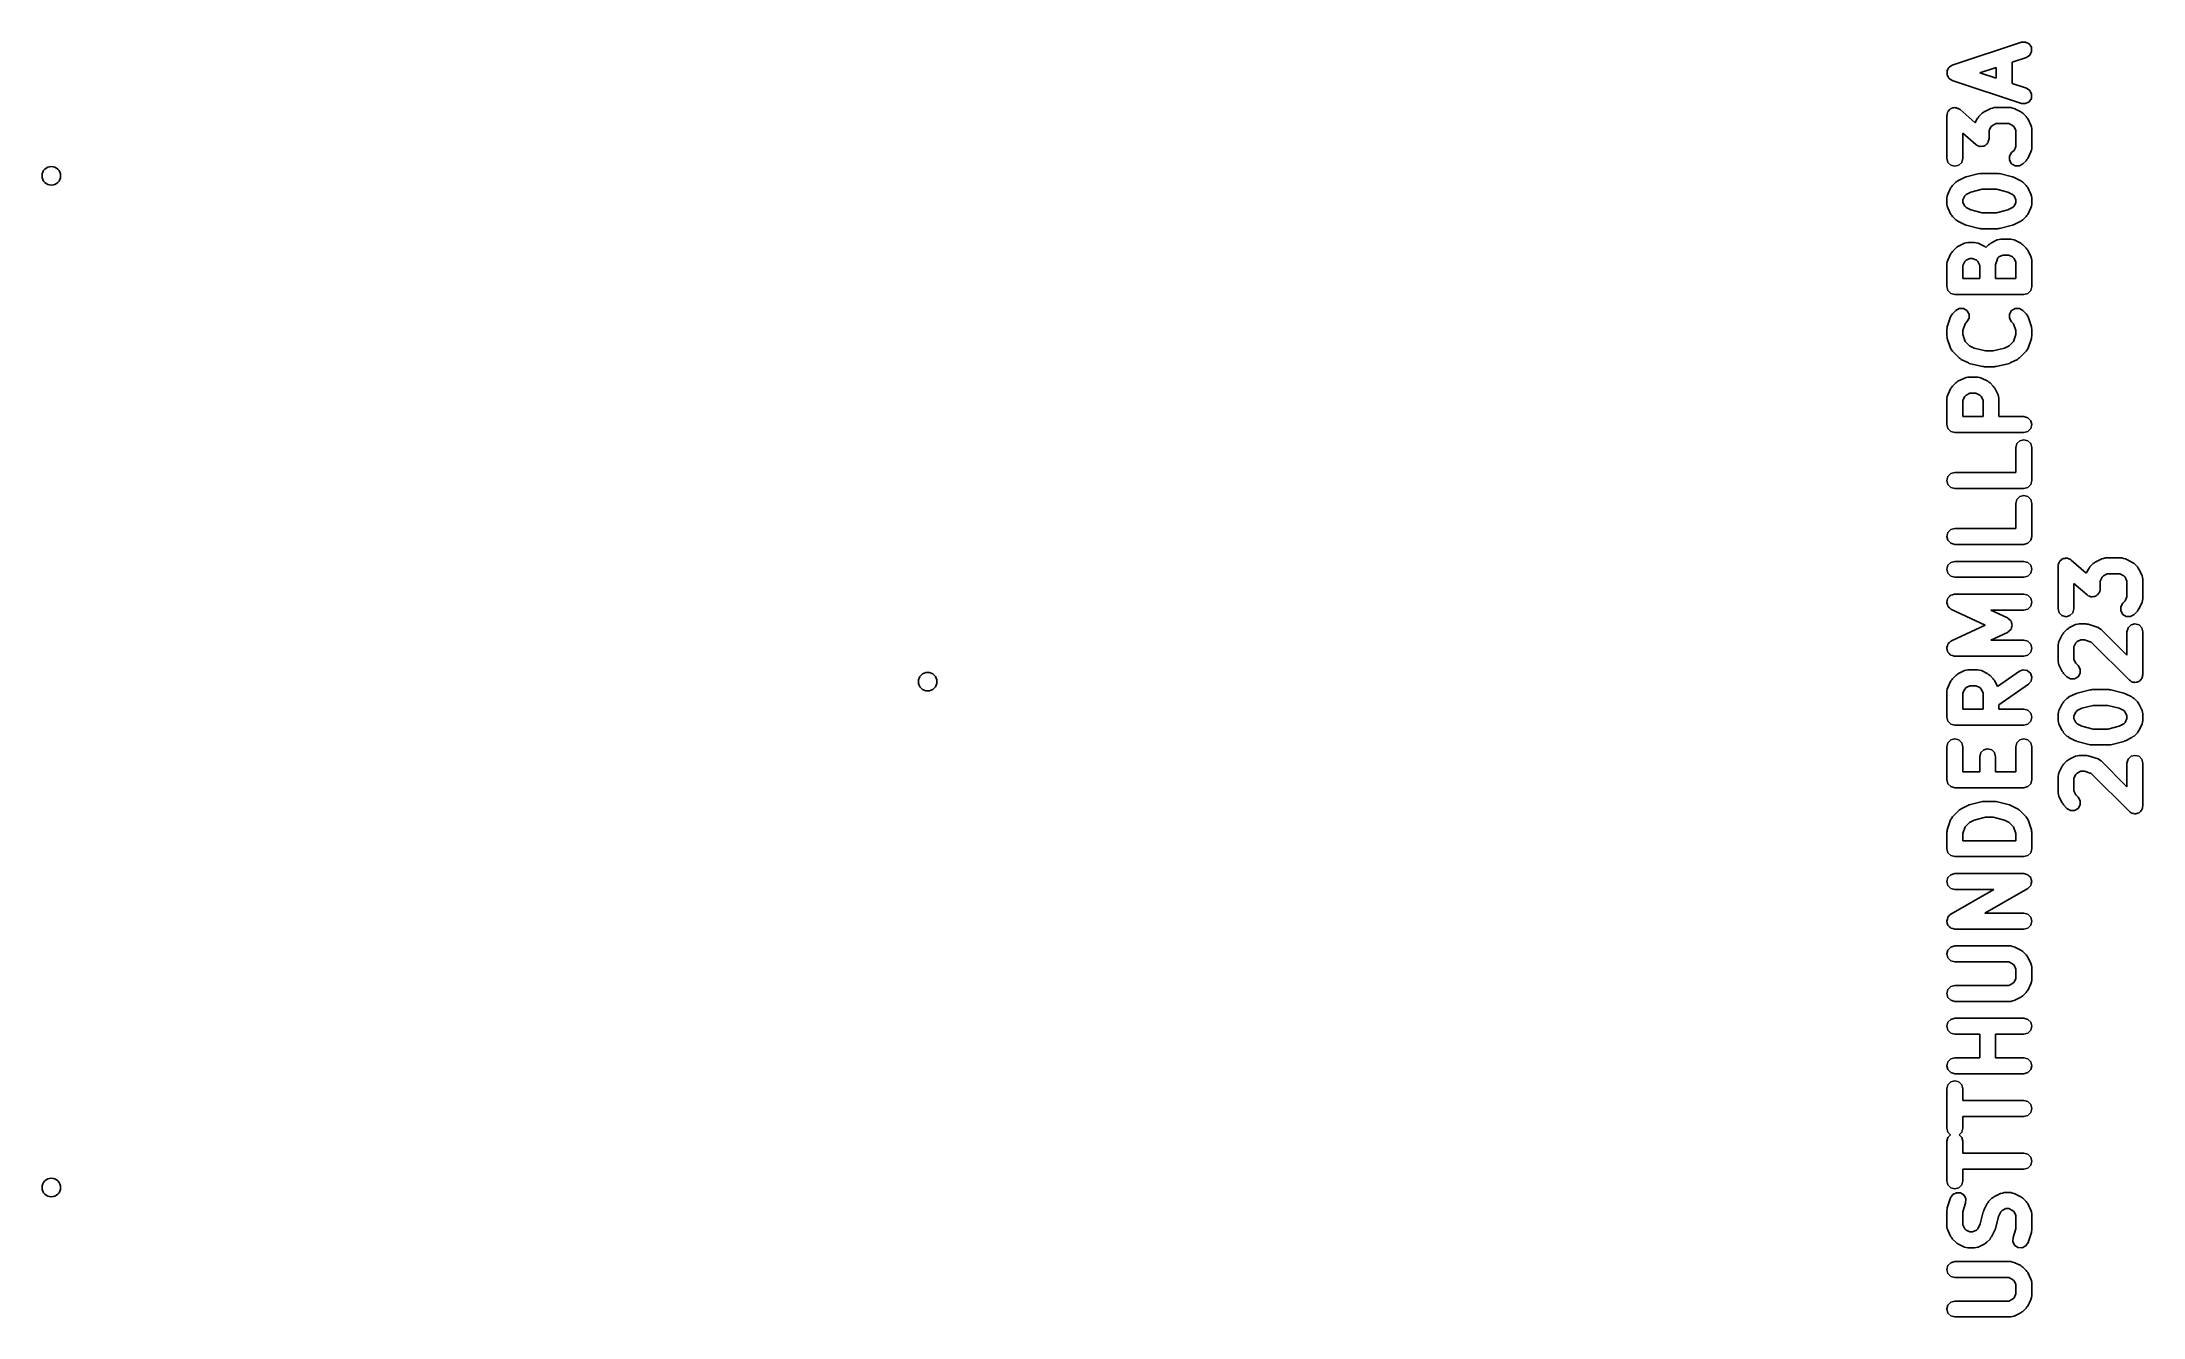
# Model space of a CAD drawing. Extents: x -0.22 to 1.33, y -0.47 to 0.47.
import ezdxf

# ---------------------------------------------------------------- set-up
doc = ezdxf.new("R2010")
doc.units = 0
doc.header["$MEASUREMENT"] = 0
doc.layers.add('BLACK', color=7, linetype='CONTINUOUS')

msp = doc.modelspace()

# ---------------------------------------------------------------- linework, layer by layer
at = {"layer": 'BLACK', "linetype": 'CONTINUOUS'}
for p, q in [((1.1926, 0.457), (1.2438, 0.474)), ((1.2438, 0.474), (1.2468, 0.4742)), ((1.2468, 0.4742), (1.2496, 0.4728)), ((1.2496, 0.4728), (1.2512, 0.4703)), ((1.2514, 0.4672), (1.2501, 0.4645)), ((1.2512, 0.4703), (1.2514, 0.4672)), ((1.1887, 0.4525), (1.1888, 0.4529)), ((1.1887, 0.4513), (1.1887, 0.4525)), ((1.1888, 0.4529), (1.1889, 0.4532)), ((1.1889, 0.4532), (1.1895, 0.4542)), ((1.1895, 0.4542), (1.19, 0.4553)), ((1.19, 0.4553), (1.1903, 0.4555)), ((1.1903, 0.4555), (1.1905, 0.4558)), ((1.1905, 0.4558), (1.1916, 0.4563)), ((1.1916, 0.4563), (1.1926, 0.457)), ((1.2251, 0.4553), (1.2131, 0.4513)), ((1.2251, 0.4474), (1.2251, 0.4553)), ((1.2475, 0.4628), (1.2369, 0.4593)), ((1.2369, 0.4593), (1.2369, 0.4434)), ((1.2501, 0.4645), (1.2475, 0.4628)), ((1.1887, 0.4502), (1.1887, 0.4513)), ((1.1888, 0.4498), (1.1887, 0.4502)), ((1.1889, 0.4495), (1.1888, 0.4498)), ((1.1895, 0.4485), (1.1889, 0.4495)), ((1.19, 0.4474), (1.1895, 0.4485)), ((1.1903, 0.4472), (1.19, 0.4474)), ((1.1905, 0.4469), (1.1903, 0.4472)), ((1.1916, 0.4464), (1.1905, 0.4469)), ((1.1926, 0.4457), (1.1916, 0.4464)), ((1.2438, 0.4287), (1.1926, 0.4457)), ((1.2131, 0.4513), (1.2251, 0.4474)), ((1.2369, 0.4434), (1.2475, 0.4399)), ((1.2475, 0.4399), (1.2501, 0.4382)), ((1.2501, 0.4382), (1.2514, 0.4355)), ((1.1887, 0.4208), (1.1891, 0.4217)), ((1.1887, 0.4202), (1.1887, 0.4208)), ((1.1891, 0.4217), (1.1893, 0.4226)), ((1.1893, 0.4226), (1.1898, 0.423)), ((1.1898, 0.423), (1.19, 0.4236)), ((1.19, 0.4236), (1.1908, 0.4241)), ((1.1908, 0.4241), (1.1915, 0.4248)), ((1.1915, 0.4248), (1.1921, 0.4249)), ((1.1921, 0.4249), (1.1926, 0.4253)), ((1.1926, 0.4253), (1.1935, 0.4253)), ((1.1935, 0.4253), (1.1945, 0.4256)), ((1.1945, 0.4256), (1.195, 0.4254)), ((1.195, 0.4254), (1.1956, 0.4255)), ((1.1956, 0.4255), (1.1965, 0.425)), ((1.1965, 0.425), (1.1974, 0.4248)), ((1.1974, 0.4248), (1.1978, 0.4244)), ((1.1978, 0.4244), (1.1984, 0.4241)), ((1.1984, 0.4241), (1.2095, 0.4143)), ((1.2122, 0.419), (1.2147, 0.4214)), ((1.2147, 0.4214), (1.2155, 0.4219)), ((1.2155, 0.4219), (1.2162, 0.4225)), ((1.2162, 0.4225), (1.2211, 0.4249)), ((1.2211, 0.4249), (1.2224, 0.4252)), ((1.2224, 0.4252), (1.2237, 0.4256)), ((1.2237, 0.4256), (1.2359, 0.4256)), ((1.2359, 0.4256), (1.2372, 0.4252)), ((1.2372, 0.4252), (1.2385, 0.4249)), ((1.2385, 0.4249), (1.2434, 0.4225)), ((1.2434, 0.4225), (1.2441, 0.4219)), ((1.2468, 0.4285), (1.2438, 0.4287)), ((1.2441, 0.4219), (1.2449, 0.4214)), ((1.2449, 0.4214), (1.2474, 0.419)), ((1.2496, 0.4299), (1.2468, 0.4285)), ((1.2512, 0.4324), (1.2496, 0.4299)), ((1.2514, 0.4355), (1.2512, 0.4324)), ((1.1886, 0.4197), (1.1887, 0.4202)), ((1.1886, 0.388), (1.1886, 0.4197)), ((1.2101, 0.3982), (1.2004, 0.4067)), ((1.2004, 0.4067), (1.2004, 0.388)), ((1.2095, 0.4143), (1.2111, 0.4174)), ((1.2111, 0.4174), (1.2117, 0.4181)), ((1.2117, 0.4181), (1.2122, 0.419)), ((1.2212, 0.4113), (1.2199, 0.4085)), ((1.2199, 0.4085), (1.2199, 0.4026)), ((1.2223, 0.4124), (1.2212, 0.4113)), ((1.2251, 0.4138), (1.2223, 0.4124)), ((1.2345, 0.4138), (1.2251, 0.4138)), ((1.2373, 0.4124), (1.2345, 0.4138)), ((1.2384, 0.4113), (1.2373, 0.4124)), ((1.2397, 0.4085), (1.2384, 0.4113)), ((1.2397, 0.3967), (1.2397, 0.4085)), ((1.2474, 0.419), (1.2479, 0.4181)), ((1.2479, 0.4181), (1.2485, 0.4174)), ((1.2485, 0.4174), (1.2509, 0.4126)), ((1.2509, 0.4126), (1.2512, 0.4112)), ((1.2512, 0.4112), (1.2515, 0.4099)), ((1.2515, 0.4099), (1.2515, 0.3953)), ((1.2106, 0.3979), (1.2101, 0.3982)), ((1.211, 0.3975), (1.2106, 0.3979)), ((1.2119, 0.3972), (1.211, 0.3975)), ((1.2128, 0.3968), (1.2119, 0.3972)), ((1.2134, 0.3969), (1.2128, 0.3968)), ((1.214, 0.3967), (1.2134, 0.3969)), ((1.2149, 0.397), (1.214, 0.3967)), ((1.2159, 0.397), (1.2149, 0.397)), ((1.2164, 0.3973), (1.2159, 0.397)), ((1.2169, 0.3975), (1.2164, 0.3973)), ((1.2176, 0.3982), (1.2169, 0.3975)), ((1.2184, 0.3987), (1.2176, 0.3982)), ((1.2187, 0.3992), (1.2184, 0.3987)), ((1.2191, 0.3997), (1.2187, 0.3992)), ((1.2193, 0.4006), (1.2191, 0.3997)), ((1.2197, 0.4015), (1.2193, 0.4006)), ((1.2199, 0.4026), (1.2197, 0.402)), ((1.2197, 0.402), (1.2197, 0.4015)), ((1.2351, 0.3895), (1.2366, 0.3922)), ((1.2351, 0.3865), (1.2351, 0.3895)), ((1.2366, 0.3922), (1.2384, 0.3939)), ((1.2384, 0.3939), (1.2397, 0.3967)), ((1.2509, 0.3927), (1.2485, 0.3878)), ((1.2512, 0.394), (1.2509, 0.3927)), ((1.2515, 0.3953), (1.2512, 0.394)), ((1.1893, 0.385), (1.1886, 0.388)), ((1.1915, 0.3829), (1.1893, 0.385)), ((1.1945, 0.3821), (1.1915, 0.3829)), ((1.1974, 0.3829), (1.1945, 0.3821)), ((1.1996, 0.385), (1.1974, 0.3829)), ((1.2004, 0.388), (1.1996, 0.385)), ((1.2016, 0.3738), (1.2022, 0.3739)), ((1.2022, 0.3739), (1.2028, 0.3742)), ((1.2028, 0.3742), (1.2125, 0.3767)), ((1.2125, 0.3767), (1.2132, 0.3766)), ((1.2132, 0.3766), (1.214, 0.3768)), ((1.214, 0.3768), (1.2261, 0.3768)), ((1.2261, 0.3768), (1.2268, 0.3766)), ((1.2268, 0.3766), (1.2276, 0.3767)), ((1.2276, 0.3767), (1.2373, 0.3742)), ((1.2366, 0.3838), (1.2351, 0.3865)), ((1.2392, 0.3823), (1.2366, 0.3838)), ((1.2373, 0.3742), (1.2379, 0.3739)), ((1.2379, 0.3739), (1.2385, 0.3738)), ((1.2423, 0.3823), (1.2392, 0.3823)), ((1.2449, 0.3838), (1.2423, 0.3823)), ((1.2474, 0.3862), (1.2449, 0.3838)), ((1.2479, 0.3871), (1.2474, 0.3862)), ((1.2485, 0.3878), (1.2479, 0.3871)), ((1.1886, 0.3587), (1.1889, 0.36)), ((1.1886, 0.3539), (1.1886, 0.3587)), ((1.1889, 0.36), (1.1892, 0.3614)), ((1.1892, 0.3614), (1.1916, 0.3663)), ((1.1916, 0.3663), (1.1923, 0.367)), ((1.1923, 0.367), (1.1927, 0.3678)), ((1.1927, 0.3678), (1.1952, 0.3702)), ((1.1952, 0.3702), (1.196, 0.3707)), ((1.196, 0.3707), (1.1967, 0.3713)), ((1.1967, 0.3713), (1.2016, 0.3738)), ((1.2018, 0.3601), (1.2004, 0.3573)), ((1.2028, 0.3612), (1.2018, 0.3601)), ((1.2063, 0.3629), (1.2028, 0.3612)), ((1.2147, 0.365), (1.2063, 0.3629)), ((1.2254, 0.365), (1.2147, 0.365)), ((1.2338, 0.3629), (1.2254, 0.365)), ((1.2373, 0.3612), (1.2338, 0.3629)), ((1.2384, 0.3601), (1.2373, 0.3612)), ((1.2397, 0.3573), (1.2384, 0.3601)), ((1.2385, 0.3738), (1.2434, 0.3713)), ((1.2434, 0.3713), (1.2441, 0.3707)), ((1.2441, 0.3707), (1.2449, 0.3702)), ((1.2449, 0.3702), (1.2474, 0.3678)), ((1.2474, 0.3678), (1.2479, 0.367)), ((1.2479, 0.367), (1.2485, 0.3663)), ((1.2485, 0.3663), (1.2509, 0.3614)), ((1.2509, 0.3614), (1.2512, 0.36)), ((1.2512, 0.36), (1.2515, 0.3587)), ((1.2515, 0.3587), (1.2515, 0.3539)), ((1.1889, 0.3526), (1.1886, 0.3539)), ((1.1892, 0.3512), (1.1889, 0.3526)), ((1.1916, 0.3463), (1.1892, 0.3512)), ((1.1923, 0.3456), (1.1916, 0.3463)), ((1.1927, 0.3448), (1.1923, 0.3456)), ((1.1952, 0.3424), (1.1927, 0.3448)), ((1.2004, 0.3573), (1.2004, 0.3553)), ((1.2004, 0.3553), (1.2018, 0.3525)), ((1.2018, 0.3525), (1.2028, 0.3514)), ((1.2028, 0.3514), (1.2063, 0.3497)), ((1.2063, 0.3497), (1.2147, 0.3476)), ((1.2147, 0.3476), (1.2254, 0.3476)), ((1.2254, 0.3476), (1.2338, 0.3497)), ((1.2338, 0.3497), (1.2373, 0.3514)), ((1.2373, 0.3514), (1.2384, 0.3525)), ((1.2384, 0.3525), (1.2397, 0.3553)), ((1.2397, 0.3553), (1.2397, 0.3573)), ((1.2474, 0.3448), (1.2449, 0.3424)), ((1.2479, 0.3456), (1.2474, 0.3448)), ((1.2485, 0.3463), (1.2479, 0.3456)), ((1.2509, 0.3512), (1.2485, 0.3463)), ((1.2512, 0.3526), (1.2509, 0.3512)), ((1.2515, 0.3539), (1.2512, 0.3526)), ((1.196, 0.3419), (1.1952, 0.3424)), ((1.1967, 0.3413), (1.196, 0.3419)), ((1.2016, 0.3388), (1.1967, 0.3413)), ((1.2022, 0.3387), (1.2016, 0.3388)), ((1.2028, 0.3384), (1.2022, 0.3387)), ((1.2125, 0.3359), (1.2028, 0.3384)), ((1.2132, 0.336), (1.2125, 0.3359)), ((1.214, 0.3358), (1.2132, 0.336)), ((1.2261, 0.3358), (1.214, 0.3358)), ((1.2211, 0.325), (1.2259, 0.3275)), ((1.2259, 0.3275), (1.2273, 0.3277)), ((1.2268, 0.336), (1.2261, 0.3358)), ((1.2276, 0.3359), (1.2268, 0.336)), ((1.2273, 0.3277), (1.2286, 0.3281)), ((1.2373, 0.3384), (1.2276, 0.3359)), ((1.2286, 0.3281), (1.2359, 0.3281)), ((1.2359, 0.3281), (1.2372, 0.3277)), ((1.2372, 0.3277), (1.2385, 0.3275)), ((1.2379, 0.3387), (1.2373, 0.3384)), ((1.2385, 0.3388), (1.2379, 0.3387)), ((1.2434, 0.3413), (1.2385, 0.3388)), ((1.2385, 0.3275), (1.2434, 0.325)), ((1.2441, 0.3419), (1.2434, 0.3413)), ((1.2449, 0.3424), (1.2441, 0.3419)), ((1.1889, 0.3113), (1.1892, 0.3126)), ((1.1892, 0.3126), (1.1916, 0.3175)), ((1.1916, 0.3175), (1.1923, 0.3182)), ((1.1923, 0.3182), (1.1927, 0.319)), ((1.1927, 0.319), (1.1952, 0.3215)), ((1.1952, 0.3215), (1.196, 0.322)), ((1.196, 0.322), (1.1967, 0.3226)), ((1.1967, 0.3226), (1.2016, 0.325)), ((1.2016, 0.325), (1.2029, 0.3253)), ((1.2028, 0.3125), (1.2018, 0.3114)), ((1.2056, 0.3138), (1.2028, 0.3125)), ((1.2029, 0.3253), (1.2042, 0.3256)), ((1.2042, 0.3256), (1.2091, 0.3256)), ((1.2077, 0.3138), (1.2056, 0.3138)), ((1.2105, 0.3125), (1.2077, 0.3138)), ((1.2091, 0.3256), (1.2104, 0.3253)), ((1.2104, 0.3253), (1.2117, 0.325)), ((1.2115, 0.3114), (1.2105, 0.3125)), ((1.2117, 0.325), (1.2166, 0.3226)), ((1.2166, 0.3226), (1.2173, 0.322)), ((1.2173, 0.322), (1.2175, 0.3219)), ((1.2175, 0.3219), (1.2195, 0.3239)), ((1.2195, 0.3239), (1.2204, 0.3244)), ((1.2204, 0.3244), (1.2211, 0.325)), ((1.2264, 0.3141), (1.2247, 0.309)), ((1.2272, 0.3149), (1.2264, 0.3141)), ((1.23, 0.3163), (1.2272, 0.3149)), ((1.2345, 0.3163), (1.23, 0.3163)), ((1.2373, 0.3149), (1.2345, 0.3163)), ((1.2384, 0.3138), (1.2373, 0.3149)), ((1.2397, 0.311), (1.2384, 0.3138)), ((1.2434, 0.325), (1.2441, 0.3244)), ((1.2441, 0.3244), (1.2449, 0.3239)), ((1.2449, 0.3239), (1.2474, 0.3215)), ((1.2474, 0.3215), (1.2479, 0.3207)), ((1.2479, 0.3207), (1.2485, 0.3199)), ((1.2485, 0.3199), (1.2509, 0.3151)), ((1.2509, 0.3151), (1.2512, 0.3137)), ((1.2512, 0.3137), (1.2515, 0.3124)), ((1.2515, 0.3124), (1.2515, 0.2929)), ((1.1886, 0.31), (1.1889, 0.3113)), ((1.1886, 0.2929), (1.1886, 0.31)), ((1.2018, 0.3114), (1.2004, 0.3086)), ((1.2004, 0.3086), (1.2004, 0.2988)), ((1.2004, 0.2988), (1.2129, 0.2988)), ((1.2129, 0.3086), (1.2115, 0.3114)), ((1.2129, 0.2988), (1.2129, 0.3086)), ((1.2247, 0.309), (1.2247, 0.2988)), ((1.2247, 0.2988), (1.2397, 0.2988)), ((1.2397, 0.2988), (1.2397, 0.311)), ((1.1893, 0.29), (1.1886, 0.2929)), ((1.1886, 0.2929), (1.1886, 0.2929)), ((1.1915, 0.2878), (1.1893, 0.29)), ((1.1945, 0.287), (1.1915, 0.2878)), ((1.2188, 0.287), (1.1945, 0.287)), ((1.2456, 0.287), (1.2188, 0.287)), ((1.2486, 0.2878), (1.2456, 0.287)), ((1.2508, 0.29), (1.2486, 0.2878)), ((1.2515, 0.2929), (1.2508, 0.29)), ((1.1889, 0.2631), (1.1913, 0.2704)), ((1.1913, 0.2704), (1.192, 0.2716)), ((1.192, 0.2716), (1.1927, 0.2727)), ((1.1927, 0.2727), (1.1952, 0.2752)), ((1.1952, 0.2752), (1.1978, 0.2767)), ((1.1978, 0.2767), (1.2009, 0.2767)), ((1.2021, 0.2654), (1.2004, 0.2603)), ((1.2009, 0.2767), (1.2035, 0.2752)), ((1.2035, 0.2668), (1.2021, 0.2654)), ((1.2035, 0.2752), (1.205, 0.2725)), ((1.205, 0.2695), (1.2035, 0.2668)), ((1.205, 0.2725), (1.205, 0.2695)), ((1.2351, 0.2725), (1.2366, 0.2752)), ((1.2351, 0.2695), (1.2351, 0.2725)), ((1.2366, 0.2668), (1.2351, 0.2695)), ((1.2366, 0.2752), (1.2392, 0.2767)), ((1.238, 0.2654), (1.2366, 0.2668)), ((1.2397, 0.2603), (1.238, 0.2654)), ((1.2392, 0.2767), (1.2423, 0.2767)), ((1.2423, 0.2767), (1.2449, 0.2752)), ((1.2449, 0.2752), (1.2474, 0.2727)), ((1.2474, 0.2727), (1.2481, 0.2716)), ((1.2481, 0.2716), (1.2488, 0.2704)), ((1.2488, 0.2704), (1.2512, 0.2631)), ((1.1886, 0.2612), (1.1888, 0.2622)), ((1.1886, 0.2564), (1.1886, 0.2612)), ((1.1888, 0.2555), (1.1886, 0.2564)), ((1.1888, 0.2622), (1.1889, 0.2631)), ((1.1889, 0.2545), (1.1888, 0.2555)), ((1.1913, 0.2472), (1.1889, 0.2545)), ((1.2004, 0.2603), (1.2004, 0.2573)), ((1.2004, 0.2573), (1.2021, 0.2523)), ((1.2021, 0.2523), (1.2053, 0.249)), ((1.2348, 0.249), (1.238, 0.2523)), ((1.238, 0.2523), (1.2397, 0.2573)), ((1.2397, 0.2573), (1.2397, 0.2603)), ((1.2512, 0.2545), (1.2488, 0.2472)), ((1.2512, 0.2631), (1.2513, 0.2622)), ((1.2513, 0.2555), (1.2512, 0.2545)), ((1.2513, 0.2622), (1.2515, 0.2612)), ((1.2515, 0.2564), (1.2513, 0.2555)), ((1.2515, 0.2612), (1.2515, 0.2564)), ((1.192, 0.2461), (1.1913, 0.2472)), ((1.1927, 0.2449), (1.192, 0.2461)), ((1.1976, 0.24), (1.1927, 0.2449)), ((1.1984, 0.2395), (1.1976, 0.24)), ((1.1991, 0.2389), (1.1984, 0.2395)), ((1.204, 0.2365), (1.1991, 0.2389)), ((1.2046, 0.2363), (1.204, 0.2365)), ((1.2052, 0.236), (1.2046, 0.2363)), ((1.215, 0.2336), (1.2052, 0.236)), ((1.2053, 0.249), (1.2087, 0.2473)), ((1.2087, 0.2473), (1.2171, 0.2452)), ((1.2171, 0.2452), (1.223, 0.2452)), ((1.223, 0.2452), (1.2314, 0.2473)), ((1.2349, 0.236), (1.2251, 0.2336)), ((1.2314, 0.2473), (1.2348, 0.249)), ((1.2355, 0.2363), (1.2349, 0.236)), ((1.2361, 0.2365), (1.2355, 0.2363)), ((1.241, 0.2389), (1.2361, 0.2365)), ((1.2417, 0.2395), (1.241, 0.2389)), ((1.2425, 0.24), (1.2417, 0.2395)), ((1.2474, 0.2449), (1.2425, 0.24)), ((1.2481, 0.2461), (1.2474, 0.2449)), ((1.2488, 0.2472), (1.2481, 0.2461)), ((1.1916, 0.2176), (1.1923, 0.2183)), ((1.1923, 0.2183), (1.1927, 0.2191)), ((1.1927, 0.2191), (1.1952, 0.2216)), ((1.1952, 0.2216), (1.196, 0.222)), ((1.196, 0.222), (1.1967, 0.2227)), ((1.1967, 0.2227), (1.2016, 0.2251)), ((1.2016, 0.2251), (1.2029, 0.2254)), ((1.2029, 0.2254), (1.2042, 0.2257)), ((1.2042, 0.2257), (1.2115, 0.2257)), ((1.2115, 0.2257), (1.2128, 0.2254)), ((1.2128, 0.2254), (1.2142, 0.2251)), ((1.2142, 0.2251), (1.219, 0.2227)), ((1.2157, 0.2336), (1.215, 0.2336)), ((1.2164, 0.2334), (1.2157, 0.2336)), ((1.2237, 0.2334), (1.2164, 0.2334)), ((1.219, 0.2227), (1.2197, 0.222)), ((1.2197, 0.222), (1.2206, 0.2216)), ((1.2206, 0.2216), (1.223, 0.2191)), ((1.223, 0.2191), (1.2235, 0.2183)), ((1.2235, 0.2183), (1.2241, 0.2176)), ((1.2244, 0.2336), (1.2237, 0.2334)), ((1.2251, 0.2336), (1.2244, 0.2336)), ((1.1886, 0.2101), (1.1889, 0.2114)), ((1.1886, 0.1906), (1.1886, 0.2101)), ((1.1889, 0.2114), (1.1892, 0.2127)), ((1.1892, 0.2127), (1.1916, 0.2176)), ((1.2018, 0.2114), (1.2004, 0.2087)), ((1.2004, 0.2087), (1.2004, 0.1965)), ((1.2028, 0.2125), (1.2018, 0.2114)), ((1.2056, 0.2139), (1.2028, 0.2125)), ((1.2101, 0.2139), (1.2056, 0.2139)), ((1.2129, 0.2125), (1.2101, 0.2139)), ((1.214, 0.2114), (1.2129, 0.2125)), ((1.2154, 0.2087), (1.214, 0.2114)), ((1.2154, 0.1965), (1.2154, 0.2087)), ((1.2241, 0.2176), (1.2266, 0.2127)), ((1.2266, 0.2127), (1.2268, 0.2114)), ((1.2268, 0.2114), (1.2272, 0.2101)), ((1.2272, 0.2101), (1.2272, 0.1965)), ((1.1893, 0.1876), (1.1886, 0.1906)), ((1.1886, 0.1906), (1.1886, 0.1906)), ((1.1915, 0.1855), (1.1893, 0.1876)), ((1.2004, 0.1965), (1.2154, 0.1965)), ((1.2272, 0.1965), (1.2456, 0.1965)), ((1.2456, 0.1965), (1.2486, 0.1957)), ((1.2486, 0.1957), (1.2508, 0.1935)), ((1.2508, 0.1876), (1.2486, 0.1855)), ((1.2508, 0.1935), (1.2515, 0.1906)), ((1.2515, 0.1906), (1.2508, 0.1876)), ((1.1945, 0.1847), (1.1915, 0.1855)), ((1.2213, 0.1847), (1.1945, 0.1847)), ((1.2456, 0.1847), (1.2213, 0.1847)), ((1.2397, 0.1735), (1.2405, 0.1765)), ((1.2397, 0.155), (1.2397, 0.1735)), ((1.2405, 0.1765), (1.2427, 0.1786)), ((1.2427, 0.1786), (1.2456, 0.1794)), ((1.2486, 0.1855), (1.2456, 0.1847)), ((1.2456, 0.1794), (1.2486, 0.1786)), ((1.2486, 0.1786), (1.2508, 0.1765)), ((1.2508, 0.1765), (1.2515, 0.1735)), ((1.2515, 0.1735), (1.2515, 0.1491)), ((1.1886, 0.1491), (1.1893, 0.1521)), ((1.1893, 0.1462), (1.1886, 0.1491)), ((1.1893, 0.1521), (1.1915, 0.1543)), ((1.1915, 0.144), (1.1893, 0.1462)), ((1.1915, 0.1543), (1.1945, 0.155)), ((1.1945, 0.1432), (1.1915, 0.144)), ((1.1945, 0.155), (1.2397, 0.155)), ((1.2456, 0.1432), (1.1945, 0.1432)), ((1.2486, 0.144), (1.2456, 0.1432)), ((1.2508, 0.1462), (1.2486, 0.144)), ((1.2515, 0.1491), (1.2508, 0.1462)), ((1.2397, 0.1321), (1.2405, 0.135)), ((1.2397, 0.1136), (1.2397, 0.1321)), ((1.2405, 0.135), (1.2427, 0.1372)), ((1.2427, 0.1372), (1.2456, 0.138)), ((1.2456, 0.138), (1.2486, 0.1372)), ((1.2486, 0.1372), (1.2508, 0.135)), ((1.2508, 0.135), (1.2515, 0.1321)), ((1.2515, 0.1321), (1.2515, 0.1077)), ((1.1886, 0.1077), (1.1893, 0.1107)), ((1.1893, 0.1107), (1.1915, 0.1128)), ((1.1915, 0.1128), (1.1945, 0.1136)), ((1.1945, 0.1136), (1.2397, 0.1136)), ((1.1893, 0.1048), (1.1886, 0.1077)), ((1.1915, 0.1026), (1.1893, 0.1048)), ((1.1945, 0.1018), (1.1915, 0.1026)), ((1.2456, 0.1018), (1.1945, 0.1018)), ((1.2486, 0.1026), (1.2456, 0.1018)), ((1.2508, 0.1048), (1.2486, 0.1026)), ((1.2515, 0.1077), (1.2508, 0.1048)), ((1.1886, 0.0833), (1.1893, 0.0863)), ((1.1893, 0.0804), (1.1886, 0.0833)), ((1.1893, 0.0863), (1.1915, 0.0884)), ((1.1915, 0.0782), (1.1893, 0.0804)), ((1.1915, 0.0884), (1.1945, 0.0892)), ((1.1945, 0.0774), (1.1915, 0.0782)), ((1.1945, 0.0892), (1.2456, 0.0892)), ((1.2456, 0.0892), (1.2486, 0.0884)), ((1.2486, 0.0782), (1.2456, 0.0774)), ((1.2486, 0.0884), (1.2508, 0.0863)), ((1.2508, 0.0804), (1.2486, 0.0782)), ((1.2508, 0.0863), (1.2515, 0.0833)), ((1.2515, 0.0833), (1.2508, 0.0804)), ((1.271, 0.0858), (1.2711, 0.0863)), ((1.271, 0.0541), (1.271, 0.0858)), ((1.2711, 0.0869), (1.2715, 0.0878)), ((1.2711, 0.0863), (1.2711, 0.0869)), ((1.2715, 0.0878), (1.2717, 0.0887)), ((1.2717, 0.0887), (1.2722, 0.0891)), ((1.2722, 0.0891), (1.2724, 0.0897)), ((1.2724, 0.0897), (1.2732, 0.0902)), ((1.2732, 0.0902), (1.2739, 0.0909)), ((1.2739, 0.0909), (1.2745, 0.091)), ((1.2745, 0.091), (1.275, 0.0914)), ((1.275, 0.0914), (1.2759, 0.0914)), ((1.2759, 0.0914), (1.2769, 0.0917)), ((1.2769, 0.0917), (1.2774, 0.0915)), ((1.2774, 0.0915), (1.278, 0.0916)), ((1.278, 0.0916), (1.2789, 0.0911)), ((1.2789, 0.0911), (1.2798, 0.0909)), ((1.2798, 0.0909), (1.2802, 0.0905)), ((1.2802, 0.0905), (1.2808, 0.0902)), ((1.2808, 0.0902), (1.2919, 0.0804)), ((1.2919, 0.0804), (1.2935, 0.0835)), ((1.2935, 0.0835), (1.2941, 0.0842)), ((1.2941, 0.0842), (1.2946, 0.0851)), ((1.2946, 0.0851), (1.2971, 0.0875)), ((1.2971, 0.0875), (1.2979, 0.088)), ((1.2979, 0.088), (1.2986, 0.0886)), ((1.2986, 0.0886), (1.3035, 0.0911)), ((1.3035, 0.0911), (1.3048, 0.0913)), ((1.3047, 0.0785), (1.3036, 0.0774)), ((1.3075, 0.0799), (1.3047, 0.0785)), ((1.3048, 0.0913), (1.3061, 0.0917)), ((1.3061, 0.0917), (1.3183, 0.0917)), ((1.3169, 0.0799), (1.3075, 0.0799)), ((1.3197, 0.0785), (1.3169, 0.0799)), ((1.3183, 0.0917), (1.3196, 0.0913)), ((1.3196, 0.0913), (1.3209, 0.0911)), ((1.3208, 0.0774), (1.3197, 0.0785)), ((1.3209, 0.0911), (1.3258, 0.0886)), ((1.3258, 0.0886), (1.3265, 0.088)), ((1.3265, 0.088), (1.3273, 0.0875)), ((1.3273, 0.0875), (1.3298, 0.0851)), ((1.3298, 0.0851), (1.3303, 0.0842)), ((1.3303, 0.0842), (1.3309, 0.0835)), ((1.3309, 0.0835), (1.3333, 0.0787)), ((1.3333, 0.0787), (1.3336, 0.0773)), ((1.1893, 0.0619), (1.1903, 0.0628)), ((1.1903, 0.0628), (1.1911, 0.0638)), ((1.1911, 0.0638), (1.1913, 0.0639)), ((1.1913, 0.0639), (1.1915, 0.0641)), ((1.1915, 0.0641), (1.1927, 0.0644)), ((1.1927, 0.0644), (1.194, 0.0648)), ((1.194, 0.0648), (1.1942, 0.0648)), ((1.1942, 0.0648), (1.1945, 0.0649)), ((1.2456, 0.0774), (1.1945, 0.0774)), ((1.1945, 0.0649), (1.2456, 0.0649)), ((1.2456, 0.0649), (1.2486, 0.0641)), ((1.2486, 0.0641), (1.2508, 0.0619)), ((1.2925, 0.0643), (1.2828, 0.0728)), ((1.2828, 0.0728), (1.2828, 0.0541)), ((1.293, 0.064), (1.2925, 0.0643)), ((1.2934, 0.0636), (1.293, 0.064)), ((1.2943, 0.0633), (1.2934, 0.0636)), ((1.2952, 0.0629), (1.2943, 0.0633)), ((1.2958, 0.063), (1.2952, 0.0629)), ((1.2964, 0.0628), (1.2958, 0.063)), ((1.2973, 0.0631), (1.2964, 0.0628)), ((1.2983, 0.0631), (1.2973, 0.0631)), ((1.2988, 0.0634), (1.2983, 0.0631)), ((1.2993, 0.0636), (1.2988, 0.0634)), ((1.3, 0.0643), (1.2993, 0.0636)), ((1.3008, 0.0648), (1.3, 0.0643)), ((1.3011, 0.0653), (1.3008, 0.0648)), ((1.3015, 0.0658), (1.3011, 0.0653)), ((1.3017, 0.0667), (1.3015, 0.0658)), ((1.3021, 0.0676), (1.3017, 0.0667)), ((1.3023, 0.0687), (1.3021, 0.0681)), ((1.3021, 0.0681), (1.3021, 0.0676)), ((1.3036, 0.0774), (1.3023, 0.0746)), ((1.3023, 0.0746), (1.3023, 0.0687)), ((1.3221, 0.0746), (1.3208, 0.0774)), ((1.3208, 0.06), (1.3221, 0.0628)), ((1.3221, 0.0628), (1.3221, 0.0746)), ((1.3336, 0.0773), (1.3339, 0.076)), ((1.3339, 0.076), (1.3339, 0.0614)), ((1.1886, 0.059), (1.1889, 0.0602)), ((1.1886, 0.0587), (1.1886, 0.059)), ((1.1886, 0.0584), (1.1886, 0.0587)), ((1.189, 0.0572), (1.1886, 0.0584)), ((1.1889, 0.0602), (1.1891, 0.0615)), ((1.1893, 0.056), (1.189, 0.0572)), ((1.1891, 0.0615), (1.1893, 0.0617)), ((1.1893, 0.0617), (1.1893, 0.0619)), ((1.1895, 0.0558), (1.1893, 0.056)), ((1.1896, 0.0556), (1.1895, 0.0558)), ((1.1906, 0.0548), (1.1896, 0.0556)), ((1.1915, 0.0538), (1.1906, 0.0548)), ((1.1918, 0.0538), (1.1915, 0.0538)), ((1.192, 0.0536), (1.1918, 0.0538)), ((1.217, 0.0419), (1.192, 0.0536)), ((1.2456, 0.0531), (1.2211, 0.0531)), ((1.2211, 0.0531), (1.2335, 0.0473)), ((1.2335, 0.0473), (1.2339, 0.0469)), ((1.2339, 0.0469), (1.2344, 0.0467)), ((1.2344, 0.0467), (1.2351, 0.0459)), ((1.2486, 0.0538), (1.2456, 0.0531)), ((1.2508, 0.056), (1.2486, 0.0538)), ((1.2508, 0.0619), (1.2515, 0.059)), ((1.2515, 0.059), (1.2508, 0.056)), ((1.2717, 0.0511), (1.271, 0.0541)), ((1.2739, 0.049), (1.2717, 0.0511)), ((1.2769, 0.0482), (1.2739, 0.049)), ((1.2798, 0.049), (1.2769, 0.0482)), ((1.282, 0.0511), (1.2798, 0.049)), ((1.2828, 0.0541), (1.282, 0.0511)), ((1.3175, 0.0556), (1.319, 0.0583)), ((1.3175, 0.0526), (1.3175, 0.0556)), ((1.319, 0.0499), (1.3175, 0.0526)), ((1.319, 0.0583), (1.3208, 0.06)), ((1.3216, 0.0484), (1.319, 0.0499)), ((1.3247, 0.0484), (1.3216, 0.0484)), ((1.3273, 0.0499), (1.3247, 0.0484)), ((1.3298, 0.0523), (1.3273, 0.0499)), ((1.3303, 0.0532), (1.3298, 0.0523)), ((1.3309, 0.0539), (1.3303, 0.0532)), ((1.3333, 0.0588), (1.3309, 0.0539)), ((1.3336, 0.0601), (1.3333, 0.0588)), ((1.3339, 0.0614), (1.3336, 0.0601)), ((1.192, 0.0302), (1.217, 0.0419)), ((1.2335, 0.0365), (1.2211, 0.0307)), ((1.2339, 0.0369), (1.2335, 0.0365)), ((1.2344, 0.0371), (1.2339, 0.0369)), ((1.2351, 0.0379), (1.2344, 0.0371)), ((1.2351, 0.0459), (1.2359, 0.0453)), ((1.2359, 0.0385), (1.2351, 0.0379)), ((1.2359, 0.0453), (1.236, 0.0448)), ((1.236, 0.039), (1.2359, 0.0385)), ((1.236, 0.0448), (1.2364, 0.0444)), ((1.2364, 0.0394), (1.236, 0.039)), ((1.2364, 0.0444), (1.2366, 0.0434)), ((1.2366, 0.0404), (1.2364, 0.0394)), ((1.2366, 0.0434), (1.2369, 0.0424)), ((1.2369, 0.0414), (1.2366, 0.0404)), ((1.2369, 0.0424), (1.2368, 0.0419)), ((1.2368, 0.0419), (1.2369, 0.0414)), ((1.2716, 0.0299), (1.274, 0.0348)), ((1.274, 0.0348), (1.2747, 0.0355)), ((1.2747, 0.0355), (1.2751, 0.0363)), ((1.2751, 0.0363), (1.2776, 0.0388)), ((1.2776, 0.0388), (1.2784, 0.0392)), ((1.2784, 0.0392), (1.2791, 0.0399)), ((1.2791, 0.0399), (1.284, 0.0423)), ((1.284, 0.0423), (1.2853, 0.0426)), ((1.2853, 0.0426), (1.2866, 0.0429)), ((1.2866, 0.0429), (1.2915, 0.0429)), ((1.2915, 0.0429), (1.2924, 0.0427)), ((1.2924, 0.0427), (1.2933, 0.0426)), ((1.2933, 0.0426), (1.3007, 0.0402)), ((1.3007, 0.0402), (1.3018, 0.0394)), ((1.3018, 0.0394), (1.303, 0.0388)), ((1.303, 0.0388), (1.3221, 0.0196)), ((1.3221, 0.037), (1.3229, 0.04)), ((1.3221, 0.0196), (1.3221, 0.037)), ((1.3229, 0.04), (1.3251, 0.0421)), ((1.3251, 0.0421), (1.328, 0.0429)), ((1.328, 0.0429), (1.331, 0.0421)), ((1.331, 0.0421), (1.3332, 0.04)), ((1.3332, 0.04), (1.3339, 0.037)), ((1.3339, 0.037), (1.3339, 0.0053)), ((1.1886, 0.0254), (1.189, 0.0266)), ((1.1886, 0.0251), (1.1886, 0.0254)), ((1.1886, 0.0248), (1.1886, 0.0251)), ((1.1889, 0.0236), (1.1886, 0.0248)), ((1.1891, 0.0223), (1.1889, 0.0236)), ((1.189, 0.0266), (1.1893, 0.0278)), ((1.1893, 0.0221), (1.1891, 0.0223)), ((1.1893, 0.0278), (1.1895, 0.028)), ((1.1893, 0.0219), (1.1893, 0.0221)), ((1.1903, 0.021), (1.1893, 0.0219)), ((1.1895, 0.028), (1.1896, 0.0282)), ((1.1896, 0.0282), (1.1906, 0.029)), ((1.1911, 0.02), (1.1903, 0.021)), ((1.1906, 0.029), (1.1915, 0.03)), ((1.1913, 0.0199), (1.1911, 0.02)), ((1.1915, 0.0197), (1.1913, 0.0199)), ((1.1915, 0.03), (1.1918, 0.03)), ((1.1927, 0.0194), (1.1915, 0.0197)), ((1.1918, 0.03), (1.192, 0.0302)), ((1.194, 0.019), (1.1927, 0.0194)), ((1.1942, 0.019), (1.194, 0.019)), ((1.1945, 0.0189), (1.1942, 0.019)), ((1.2456, 0.0189), (1.1945, 0.0189)), ((1.2211, 0.0307), (1.2456, 0.0307)), ((1.2456, 0.0307), (1.2486, 0.03)), ((1.2486, 0.0197), (1.2456, 0.0189)), ((1.2486, 0.03), (1.2508, 0.0278)), ((1.2508, 0.0219), (1.2486, 0.0197)), ((1.2508, 0.0278), (1.2515, 0.0248)), ((1.2515, 0.0248), (1.2508, 0.0219)), ((1.271, 0.0273), (1.2713, 0.0286)), ((1.271, 0.0151), (1.271, 0.0273)), ((1.2713, 0.0286), (1.2716, 0.0299)), ((1.2841, 0.0287), (1.2828, 0.0259)), ((1.2828, 0.0259), (1.2828, 0.0165)), ((1.2828, 0.0165), (1.2841, 0.0137)), ((1.2852, 0.0297), (1.2841, 0.0287)), ((1.288, 0.0311), (1.2852, 0.0297)), ((1.2905, 0.0311), (1.288, 0.0311)), ((1.2956, 0.0294), (1.2905, 0.0311)), ((1.3239, 0.0012), (1.2956, 0.0294)), ((1.1892, -0.0042), (1.1916, 0.0007)), ((1.1916, 0.0007), (1.1923, 0.0014)), ((1.1923, 0.0014), (1.1927, 0.0022)), ((1.1927, 0.0022), (1.1952, 0.0046)), ((1.1952, 0.0046), (1.196, 0.0051)), ((1.196, 0.0051), (1.1967, 0.0058)), ((1.1967, 0.0058), (1.2016, 0.0082)), ((1.2016, 0.0082), (1.2029, 0.0085)), ((1.2029, 0.0085), (1.2042, 0.0088)), ((1.2042, 0.0088), (1.2115, 0.0088)), ((1.2115, 0.0088), (1.2128, 0.0085)), ((1.2128, 0.0085), (1.2142, 0.0082)), ((1.2142, 0.0082), (1.219, 0.0058)), ((1.219, 0.0058), (1.2197, 0.0051)), ((1.2197, 0.0051), (1.2206, 0.0046)), ((1.2206, 0.0046), (1.223, 0.0022)), ((1.223, 0.0022), (1.2235, 0.0014)), ((1.2235, 0.0014), (1.2241, 0.0007)), ((1.2241, 0.0007), (1.2262, -0.0035)), ((1.2262, -0.0035), (1.2423, 0.0077)), ((1.2423, 0.0077), (1.2451, 0.0088)), ((1.2451, 0.0088), (1.2481, 0.0083)), ((1.2481, 0.0083), (1.2505, 0.0063)), ((1.251, 0.0004), (1.249, -0.0019)), ((1.2505, 0.0063), (1.2515, 0.0034)), ((1.2515, 0.0034), (1.251, 0.0004)), ((1.2713, 0.0138), (1.271, 0.0151)), ((1.2716, 0.0125), (1.2713, 0.0138)), ((1.274, 0.0076), (1.2716, 0.0125)), ((1.2747, 0.0069), (1.274, 0.0076)), ((1.2751, 0.006), (1.2747, 0.0069)), ((1.2776, 0.0036), (1.2751, 0.006)), ((1.2802, 0.0021), (1.2776, 0.0036)), ((1.2833, 0.0021), (1.2802, 0.0021)), ((1.2859, 0.0036), (1.2833, 0.0021)), ((1.2841, 0.0137), (1.2859, 0.012)), ((1.2859, 0.012), (1.2874, 0.0093)), ((1.2874, 0.0063), (1.2859, 0.0036)), ((1.2874, 0.0093), (1.2874, 0.0063)), ((1.3245, 0.0008), (1.3239, 0.0012)), ((1.3251, 0.0002), (1.3245, 0.0008)), ((1.3258, 0), (1.3251, 0.0002)), ((1.3265, -0.0004), (1.3258, 0)), ((1.3302, 0), (1.3296, -0.0004)), ((1.331, 0.0002), (1.3302, 0)), ((1.3316, 0.0008), (1.331, 0.0002)), ((1.3322, 0.0012), (1.3316, 0.0008)), ((1.3326, 0.0018), (1.3322, 0.0012)), ((1.3332, 0.0024), (1.3326, 0.0018)), ((1.3334, 0.0031), (1.3332, 0.0024)), ((1.3337, 0.0038), (1.3334, 0.0031)), ((1.3339, 0.0053), (1.3337, 0.0046)), ((1.3337, 0.0046), (1.3337, 0.0038)), ((1.1886, -0.0068), (1.1889, -0.0055)), ((1.1886, -0.0263), (1.1886, -0.0068)), ((1.1889, -0.0055), (1.1892, -0.0042)), ((1.2018, -0.0055), (1.2004, -0.0082)), ((1.2004, -0.0082), (1.2004, -0.0204)), ((1.2028, -0.0044), (1.2018, -0.0055)), ((1.2056, -0.003), (1.2028, -0.0044)), ((1.2101, -0.003), (1.2056, -0.003)), ((1.2129, -0.0044), (1.2101, -0.003)), ((1.214, -0.0055), (1.2129, -0.0044)), ((1.2154, -0.0082), (1.214, -0.0055)), ((1.2154, -0.0204), (1.2154, -0.0082)), ((1.249, -0.0019), (1.2272, -0.0172)), ((1.2747, -0.0157), (1.2751, -0.0149)), ((1.2751, -0.0149), (1.2776, -0.0124)), ((1.2776, -0.0124), (1.2784, -0.0119)), ((1.2784, -0.0119), (1.2791, -0.0113)), ((1.2791, -0.0113), (1.284, -0.0089)), ((1.284, -0.0089), (1.2846, -0.0087)), ((1.2846, -0.0087), (1.2852, -0.0084)), ((1.2852, -0.0084), (1.2949, -0.006)), ((1.2949, -0.006), (1.2957, -0.006)), ((1.2957, -0.006), (1.2964, -0.0058)), ((1.2964, -0.0058), (1.3086, -0.0058)), ((1.3086, -0.0058), (1.3093, -0.006)), ((1.3093, -0.006), (1.31, -0.006)), ((1.31, -0.006), (1.3197, -0.0084)), ((1.3197, -0.0084), (1.3203, -0.0087)), ((1.3203, -0.0087), (1.3209, -0.0089)), ((1.3209, -0.0089), (1.3258, -0.0113)), ((1.3258, -0.0113), (1.3265, -0.0119)), ((1.3273, -0.0004), (1.3265, -0.0004)), ((1.3265, -0.0119), (1.3273, -0.0124)), ((1.328, -0.0006), (1.3273, -0.0004)), ((1.3273, -0.0124), (1.3298, -0.0149)), ((1.3288, -0.0004), (1.328, -0.0006)), ((1.3296, -0.0004), (1.3288, -0.0004)), ((1.3298, -0.0149), (1.3303, -0.0157)), ((1.1893, -0.0293), (1.1886, -0.0263)), ((1.1886, -0.0263), (1.1886, -0.0263)), ((1.1915, -0.0315), (1.1893, -0.0293)), ((1.2004, -0.0204), (1.2154, -0.0204)), ((1.2272, -0.0172), (1.2272, -0.0204)), ((1.2272, -0.0204), (1.2456, -0.0204)), ((1.2456, -0.0204), (1.2486, -0.0212)), ((1.2486, -0.0212), (1.2508, -0.0234)), ((1.2508, -0.0293), (1.2486, -0.0315)), ((1.2508, -0.0234), (1.2515, -0.0263)), ((1.2515, -0.0263), (1.2508, -0.0293)), ((1.271, -0.0239), (1.2713, -0.0226)), ((1.271, -0.0288), (1.271, -0.0239)), ((1.2713, -0.0301), (1.271, -0.0288)), ((1.2713, -0.0226), (1.2716, -0.0213)), ((1.2716, -0.0314), (1.2713, -0.0301)), ((1.2716, -0.0213), (1.274, -0.0164)), ((1.274, -0.0164), (1.2747, -0.0157)), ((1.2841, -0.0225), (1.2828, -0.0253)), ((1.2828, -0.0253), (1.2828, -0.0274)), ((1.2828, -0.0274), (1.2841, -0.0302)), ((1.2852, -0.0214), (1.2841, -0.0225)), ((1.2841, -0.0302), (1.2852, -0.0312)), ((1.2887, -0.0197), (1.2852, -0.0214)), ((1.2971, -0.0176), (1.2887, -0.0197)), ((1.3078, -0.0176), (1.2971, -0.0176)), ((1.3162, -0.0197), (1.3078, -0.0176)), ((1.3197, -0.0214), (1.3162, -0.0197)), ((1.3208, -0.0225), (1.3197, -0.0214)), ((1.3197, -0.0312), (1.3208, -0.0302)), ((1.3221, -0.0253), (1.3208, -0.0225)), ((1.3208, -0.0302), (1.3221, -0.0274)), ((1.3221, -0.0274), (1.3221, -0.0253)), ((1.3303, -0.0157), (1.3309, -0.0164)), ((1.3309, -0.0164), (1.3333, -0.0213)), ((1.3333, -0.0213), (1.3336, -0.0226)), ((1.3336, -0.0301), (1.3333, -0.0314)), ((1.3336, -0.0226), (1.3339, -0.0239)), ((1.3339, -0.0288), (1.3336, -0.0301)), ((1.3339, -0.0239), (1.3339, -0.0288)), ((1.1886, -0.0483), (1.1893, -0.0453)), ((1.1893, -0.0453), (1.1915, -0.0432)), ((1.1945, -0.0322), (1.1915, -0.0315)), ((1.1915, -0.0432), (1.1945, -0.0424)), ((1.2213, -0.0322), (1.1945, -0.0322)), ((1.1945, -0.0424), (1.1974, -0.0432)), ((1.1974, -0.0432), (1.1996, -0.0453)), ((1.1996, -0.0453), (1.2004, -0.0483)), ((1.2456, -0.0322), (1.2213, -0.0322)), ((1.2397, -0.0483), (1.2405, -0.0453)), ((1.2405, -0.0453), (1.2427, -0.0432)), ((1.2427, -0.0432), (1.2456, -0.0424)), ((1.2486, -0.0315), (1.2456, -0.0322)), ((1.2456, -0.0424), (1.2486, -0.0432)), ((1.2486, -0.0432), (1.2508, -0.0453)), ((1.2508, -0.0453), (1.2515, -0.0483)), ((1.274, -0.0363), (1.2716, -0.0314)), ((1.2747, -0.037), (1.274, -0.0363)), ((1.2751, -0.0378), (1.2747, -0.037)), ((1.2776, -0.0403), (1.2751, -0.0378)), ((1.2784, -0.0407), (1.2776, -0.0403)), ((1.2791, -0.0414), (1.2784, -0.0407)), ((1.284, -0.0438), (1.2791, -0.0414)), ((1.2846, -0.0439), (1.284, -0.0438)), ((1.2852, -0.0443), (1.2846, -0.0439)), ((1.2852, -0.0312), (1.2887, -0.033)), ((1.2949, -0.0467), (1.2852, -0.0443)), ((1.2887, -0.033), (1.2971, -0.0351)), ((1.2957, -0.0467), (1.2949, -0.0467)), ((1.2964, -0.0469), (1.2957, -0.0467)), ((1.2971, -0.0351), (1.3078, -0.0351)), ((1.3078, -0.0351), (1.3162, -0.033)), ((1.3093, -0.0467), (1.3086, -0.0469)), ((1.31, -0.0467), (1.3093, -0.0467)), ((1.3197, -0.0443), (1.31, -0.0467)), ((1.3162, -0.033), (1.3197, -0.0312)), ((1.3203, -0.0439), (1.3197, -0.0443)), ((1.3209, -0.0438), (1.3203, -0.0439)), ((1.3258, -0.0414), (1.3209, -0.0438)), ((1.3265, -0.0407), (1.3258, -0.0414)), ((1.3273, -0.0403), (1.3265, -0.0407)), ((1.3298, -0.0378), (1.3273, -0.0403)), ((1.3303, -0.037), (1.3298, -0.0378)), ((1.3309, -0.0363), (1.3303, -0.037)), ((1.3333, -0.0314), (1.3309, -0.0363)), ((1.1886, -0.0726), (1.1886, -0.0483)), ((1.2004, -0.0483), (1.2004, -0.0667)), ((1.2129, -0.0556), (1.2137, -0.0526)), ((1.2129, -0.0667), (1.2129, -0.0556)), ((1.2137, -0.0526), (1.2159, -0.0505)), ((1.2159, -0.0505), (1.2188, -0.0497)), ((1.2188, -0.0497), (1.2218, -0.0505)), ((1.2218, -0.0505), (1.224, -0.0526)), ((1.224, -0.0526), (1.2247, -0.0556)), ((1.2247, -0.0556), (1.2247, -0.0667)), ((1.2397, -0.0667), (1.2397, -0.0483)), ((1.2515, -0.0483), (1.2515, -0.0726)), ((1.274, -0.0627), (1.2747, -0.062)), ((1.2747, -0.062), (1.2751, -0.0612)), ((1.2751, -0.0612), (1.2776, -0.0587)), ((1.2776, -0.0587), (1.2784, -0.0582)), ((1.2784, -0.0582), (1.2791, -0.0576)), ((1.2791, -0.0576), (1.284, -0.0552)), ((1.284, -0.0552), (1.2853, -0.0549)), ((1.2853, -0.0549), (1.2866, -0.0546)), ((1.2866, -0.0546), (1.2915, -0.0546)), ((1.2915, -0.0546), (1.2924, -0.0548)), ((1.2924, -0.0548), (1.2933, -0.0549)), ((1.2933, -0.0549), (1.3007, -0.0573)), ((1.3086, -0.0469), (1.2964, -0.0469)), ((1.3007, -0.0573), (1.3018, -0.058)), ((1.3018, -0.058), (1.303, -0.0587)), ((1.303, -0.0587), (1.3221, -0.0779)), ((1.3221, -0.0605), (1.3229, -0.0575)), ((1.3221, -0.0779), (1.3221, -0.0605)), ((1.3229, -0.0575), (1.3251, -0.0553)), ((1.3251, -0.0553), (1.328, -0.0546)), ((1.328, -0.0546), (1.331, -0.0553)), ((1.331, -0.0553), (1.3332, -0.0575)), ((1.3332, -0.0575), (1.3339, -0.0605)), ((1.3339, -0.0605), (1.3339, -0.0921)), ((1.1893, -0.0756), (1.1886, -0.0726)), ((1.1915, -0.0778), (1.1893, -0.0756)), ((1.1945, -0.0786), (1.1915, -0.0778)), ((1.2004, -0.0667), (1.2129, -0.0667)), ((1.2247, -0.0667), (1.2397, -0.0667)), ((1.2486, -0.0778), (1.2456, -0.0786)), ((1.2508, -0.0756), (1.2486, -0.0778)), ((1.2515, -0.0726), (1.2508, -0.0756)), ((1.271, -0.0702), (1.2713, -0.0689)), ((1.271, -0.0824), (1.271, -0.0702)), ((1.2713, -0.0689), (1.2716, -0.0676)), ((1.2716, -0.0676), (1.274, -0.0627)), ((1.2841, -0.0688), (1.2828, -0.0716)), ((1.2828, -0.0716), (1.2828, -0.081)), ((1.2852, -0.0678), (1.2841, -0.0688)), ((1.288, -0.0664), (1.2852, -0.0678)), ((1.2905, -0.0664), (1.288, -0.0664)), ((1.2956, -0.0681), (1.2905, -0.0664)), ((1.3239, -0.0963), (1.2956, -0.0681)), ((1.2188, -0.0786), (1.1945, -0.0786)), ((1.1991, -0.0942), (1.204, -0.0917)), ((1.204, -0.0917), (1.2046, -0.0916)), ((1.2046, -0.0916), (1.2052, -0.0913)), ((1.2052, -0.0913), (1.215, -0.0889)), ((1.215, -0.0889), (1.2157, -0.0889)), ((1.2157, -0.0889), (1.2164, -0.0887)), ((1.2164, -0.0887), (1.2237, -0.0887)), ((1.2456, -0.0786), (1.2188, -0.0786)), ((1.2237, -0.0887), (1.2244, -0.0889)), ((1.2244, -0.0889), (1.2251, -0.0889)), ((1.2251, -0.0889), (1.2349, -0.0913)), ((1.2349, -0.0913), (1.2355, -0.0916)), ((1.2355, -0.0916), (1.2361, -0.0917)), ((1.2361, -0.0917), (1.241, -0.0942)), ((1.2713, -0.0837), (1.271, -0.0824)), ((1.2716, -0.085), (1.2713, -0.0837)), ((1.274, -0.0899), (1.2716, -0.085)), ((1.2747, -0.0906), (1.274, -0.0899)), ((1.2751, -0.0914), (1.2747, -0.0906)), ((1.2776, -0.0939), (1.2751, -0.0914)), ((1.2828, -0.081), (1.2841, -0.0838)), ((1.2841, -0.0838), (1.2859, -0.0855)), ((1.2859, -0.0855), (1.2874, -0.0882)), ((1.2874, -0.0912), (1.2859, -0.0939)), ((1.2874, -0.0882), (1.2874, -0.0912)), ((1.3339, -0.0921), (1.3337, -0.0929)), ((1.3337, -0.0929), (1.3337, -0.0937)), ((1.1889, -0.1098), (1.1913, -0.1025)), ((1.1913, -0.1025), (1.192, -0.1013)), ((1.192, -0.1013), (1.1927, -0.1002)), ((1.1927, -0.1002), (1.1976, -0.0953)), ((1.1976, -0.0953), (1.1984, -0.0948)), ((1.1984, -0.0948), (1.1991, -0.0942)), ((1.2021, -0.1075), (1.2004, -0.1126)), ((1.2053, -0.1043), (1.2021, -0.1075)), ((1.2087, -0.1026), (1.2053, -0.1043)), ((1.2171, -0.1005), (1.2087, -0.1026)), ((1.223, -0.1005), (1.2171, -0.1005)), ((1.2314, -0.1026), (1.223, -0.1005)), ((1.2348, -0.1043), (1.2314, -0.1026)), ((1.238, -0.1075), (1.2348, -0.1043)), ((1.2397, -0.1126), (1.238, -0.1075)), ((1.241, -0.0942), (1.2417, -0.0948)), ((1.2417, -0.0948), (1.2425, -0.0953)), ((1.2425, -0.0953), (1.2474, -0.1002)), ((1.2474, -0.1002), (1.2481, -0.1013)), ((1.2481, -0.1013), (1.2488, -0.1025)), ((1.2488, -0.1025), (1.2512, -0.1098)), ((1.2802, -0.0954), (1.2776, -0.0939)), ((1.2833, -0.0954), (1.2802, -0.0954)), ((1.2859, -0.0939), (1.2833, -0.0954)), ((1.3245, -0.0967), (1.3239, -0.0963)), ((1.3251, -0.0973), (1.3245, -0.0967)), ((1.3258, -0.0975), (1.3251, -0.0973)), ((1.3265, -0.0978), (1.3258, -0.0975)), ((1.3273, -0.0978), (1.3265, -0.0978)), ((1.328, -0.0981), (1.3273, -0.0978)), ((1.3288, -0.0978), (1.328, -0.0981)), ((1.3296, -0.0978), (1.3288, -0.0978)), ((1.3302, -0.0975), (1.3296, -0.0978)), ((1.331, -0.0973), (1.3302, -0.0975)), ((1.3316, -0.0967), (1.331, -0.0973)), ((1.3322, -0.0963), (1.3316, -0.0967)), ((1.3326, -0.0956), (1.3322, -0.0963)), ((1.3332, -0.0951), (1.3326, -0.0956)), ((1.3334, -0.0943), (1.3332, -0.0951)), ((1.3337, -0.0937), (1.3334, -0.0943)), ((1.1886, -0.1116), (1.1888, -0.1107)), ((1.1886, -0.1238), (1.1886, -0.1116)), ((1.1893, -0.1268), (1.1886, -0.1238)), ((1.1888, -0.1107), (1.1889, -0.1098)), ((1.2004, -0.1126), (1.2004, -0.1179)), ((1.2004, -0.1179), (1.2397, -0.1179)), ((1.2397, -0.1179), (1.2397, -0.1126)), ((1.2515, -0.1238), (1.2508, -0.1268)), ((1.2512, -0.1098), (1.2513, -0.1107)), ((1.2513, -0.1107), (1.2515, -0.1116)), ((1.2515, -0.1116), (1.2515, -0.1238)), ((1.1915, -0.1289), (1.1893, -0.1268)), ((1.1945, -0.1297), (1.1915, -0.1289)), ((1.2456, -0.1297), (1.1945, -0.1297)), ((1.2486, -0.1289), (1.2456, -0.1297)), ((1.2508, -0.1268), (1.2486, -0.1289)), ((1.1886, -0.1482), (1.1893, -0.1452)), ((1.1893, -0.1512), (1.1886, -0.1482)), ((1.1893, -0.1452), (1.1915, -0.1431)), ((1.1915, -0.1533), (1.1893, -0.1512)), ((1.1915, -0.1431), (1.1945, -0.1423)), ((1.1945, -0.1541), (1.1915, -0.1533)), ((1.1915, -0.1723), (1.2234, -0.1541)), ((1.1945, -0.1423), (1.2456, -0.1423)), ((1.2234, -0.1541), (1.1945, -0.1541)), ((1.2486, -0.1533), (1.2167, -0.1715)), ((1.2456, -0.1423), (1.2457, -0.1423)), ((1.2457, -0.1423), (1.2457, -0.1423)), ((1.2457, -0.1423), (1.2471, -0.1427)), ((1.2471, -0.1427), (1.2486, -0.1431)), ((1.2486, -0.1431), (1.2486, -0.1431)), ((1.2486, -0.1431), (1.2486, -0.1431)), ((1.2486, -0.1431), (1.2497, -0.1442)), ((1.2497, -0.1522), (1.2486, -0.1533)), ((1.2486, -0.1533), (1.2486, -0.1533)), ((1.2486, -0.1533), (1.2486, -0.1533)), ((1.2497, -0.1442), (1.2508, -0.1452)), ((1.2507, -0.1512), (1.2497, -0.1522)), ((1.2508, -0.1512), (1.2507, -0.1512)), ((1.2508, -0.1452), (1.2508, -0.1453)), ((1.2508, -0.1453), (1.2508, -0.1453)), ((1.2508, -0.1453), (1.2511, -0.1467)), ((1.2511, -0.1497), (1.2508, -0.1512)), ((1.2508, -0.1512), (1.2508, -0.1512)), ((1.2511, -0.1467), (1.2515, -0.1482)), ((1.2515, -0.1482), (1.2511, -0.1497)), ((1.2515, -0.1482), (1.2515, -0.1482)), ((1.2515, -0.1482), (1.2515, -0.1482)), ((1.1886, -0.1774), (1.189, -0.176)), ((1.1889, -0.1789), (1.1886, -0.1774)), ((1.1886, -0.1774), (1.1886, -0.1774)), ((1.1886, -0.1774), (1.1886, -0.1774)), ((1.1893, -0.1804), (1.1889, -0.1789)), ((1.189, -0.176), (1.1893, -0.1745)), ((1.1893, -0.1745), (1.1894, -0.1745)), ((1.1904, -0.1815), (1.1893, -0.1804)), ((1.1893, -0.1804), (1.1893, -0.1804)), ((1.1893, -0.1804), (1.1893, -0.1804)), ((1.1894, -0.1745), (1.1904, -0.1734)), ((1.1894, -0.1745), (1.1894, -0.1745)), ((1.1904, -0.1734), (1.1915, -0.1723)), ((1.1915, -0.1825), (1.1904, -0.1815)), ((1.1915, -0.1723), (1.1915, -0.1723)), ((1.1915, -0.1723), (1.1915, -0.1723)), ((1.1915, -0.1826), (1.1915, -0.1825)), ((1.193, -0.183), (1.1915, -0.1826)), ((1.1915, -0.1826), (1.1915, -0.1826)), ((1.1944, -0.1834), (1.193, -0.183)), ((1.1945, -0.1833), (1.1944, -0.1834)), ((1.1945, -0.1834), (1.1945, -0.1833)), ((1.2456, -0.1834), (1.1945, -0.1834)), ((1.2167, -0.1715), (1.2456, -0.1715)), ((1.2456, -0.1715), (1.2486, -0.1723)), ((1.2486, -0.1826), (1.2456, -0.1834)), ((1.2486, -0.1723), (1.2508, -0.1745)), ((1.2508, -0.1804), (1.2486, -0.1826)), ((1.2508, -0.1745), (1.2515, -0.1774)), ((1.2515, -0.1774), (1.2508, -0.1804)), ((1.1886, -0.2018), (1.1893, -0.1989)), ((1.1893, -0.2048), (1.1886, -0.2018)), ((1.1893, -0.1989), (1.1915, -0.1967)), ((1.1915, -0.1967), (1.1945, -0.1959)), ((1.1945, -0.1959), (1.2359, -0.1959)), ((1.2359, -0.1959), (1.2372, -0.1963)), ((1.2372, -0.1963), (1.2385, -0.1965)), ((1.2385, -0.1965), (1.2434, -0.199)), ((1.2434, -0.199), (1.2441, -0.1996)), ((1.2441, -0.1996), (1.2449, -0.2001)), ((1.2449, -0.2001), (1.2474, -0.2025)), ((1.1915, -0.2069), (1.1893, -0.2048)), ((1.1945, -0.2077), (1.1915, -0.2069)), ((1.2345, -0.2077), (1.1945, -0.2077)), ((1.2373, -0.2091), (1.2345, -0.2077)), ((1.2384, -0.2102), (1.2373, -0.2091)), ((1.2397, -0.213), (1.2384, -0.2102)), ((1.2397, -0.2199), (1.2397, -0.213)), ((1.2474, -0.2025), (1.2479, -0.2033)), ((1.2479, -0.2033), (1.2485, -0.2041)), ((1.2485, -0.2041), (1.2509, -0.2089)), ((1.2509, -0.2089), (1.2512, -0.2103)), ((1.2512, -0.2103), (1.2515, -0.2116)), ((1.2515, -0.2116), (1.2515, -0.2213)), ((1.1886, -0.2311), (1.1893, -0.2281)), ((1.1893, -0.234), (1.1886, -0.2311)), ((1.1893, -0.2281), (1.1915, -0.226)), ((1.1915, -0.226), (1.1945, -0.2252)), ((1.1945, -0.2252), (1.2345, -0.2252)), ((1.2345, -0.2252), (1.2373, -0.2238)), ((1.2373, -0.2238), (1.2384, -0.2227)), ((1.2384, -0.2227), (1.2397, -0.2199)), ((1.2441, -0.2333), (1.2434, -0.2339)), ((1.2449, -0.2328), (1.2441, -0.2333)), ((1.2474, -0.2304), (1.2449, -0.2328)), ((1.2479, -0.2295), (1.2474, -0.2304)), ((1.2485, -0.2288), (1.2479, -0.2295)), ((1.2509, -0.224), (1.2485, -0.2288)), ((1.2512, -0.2226), (1.2509, -0.224)), ((1.2515, -0.2213), (1.2512, -0.2226)), ((1.1915, -0.2362), (1.1893, -0.234)), ((1.1945, -0.237), (1.1915, -0.2362)), ((1.2359, -0.237), (1.1945, -0.237)), ((1.2372, -0.2366), (1.2359, -0.237)), ((1.2385, -0.2363), (1.2372, -0.2366)), ((1.2434, -0.2339), (1.2385, -0.2363)), ((1.1886, -0.2554), (1.1893, -0.2525)), ((1.1893, -0.2584), (1.1886, -0.2554)), ((1.1893, -0.2525), (1.1915, -0.2503)), ((1.1915, -0.2606), (1.1893, -0.2584)), ((1.1915, -0.2503), (1.1945, -0.2495)), ((1.1945, -0.2613), (1.1915, -0.2606)), ((1.1945, -0.2495), (1.2456, -0.2495)), ((1.2129, -0.2613), (1.1945, -0.2613)), ((1.2129, -0.2788), (1.2129, -0.2613)), ((1.2456, -0.2613), (1.2247, -0.2613)), ((1.2247, -0.2613), (1.2247, -0.2788)), ((1.2456, -0.2495), (1.2486, -0.2503)), ((1.2486, -0.2606), (1.2456, -0.2613)), ((1.2486, -0.2503), (1.2508, -0.2525)), ((1.2508, -0.2584), (1.2486, -0.2606)), ((1.2508, -0.2525), (1.2515, -0.2554)), ((1.2515, -0.2554), (1.2508, -0.2584)), ((1.1893, -0.2817), (1.1915, -0.2796)), ((1.1915, -0.2796), (1.1945, -0.2788)), ((1.1945, -0.2788), (1.2129, -0.2788)), ((1.2247, -0.2788), (1.2456, -0.2788)), ((1.2456, -0.2788), (1.2486, -0.2796)), ((1.2486, -0.2796), (1.2508, -0.2817)), ((1.1886, -0.2847), (1.1893, -0.2817)), ((1.1893, -0.2876), (1.1886, -0.2847)), ((1.1915, -0.2898), (1.1893, -0.2876)), ((1.1945, -0.2906), (1.1915, -0.2898)), ((1.1915, -0.2966), (1.1945, -0.2958)), ((1.2188, -0.2906), (1.1945, -0.2906)), ((1.1945, -0.2958), (1.1974, -0.2966)), ((1.2456, -0.2906), (1.2188, -0.2906)), ((1.2486, -0.2898), (1.2456, -0.2906)), ((1.2508, -0.2876), (1.2486, -0.2898)), ((1.2508, -0.2817), (1.2515, -0.2847)), ((1.2515, -0.2847), (1.2508, -0.2876)), ((1.1886, -0.3017), (1.1893, -0.2988)), ((1.1886, -0.331), (1.1886, -0.3017)), ((1.1893, -0.2988), (1.1915, -0.2966)), ((1.1974, -0.2966), (1.1996, -0.2988)), ((1.1996, -0.2988), (1.2004, -0.3017)), ((1.2004, -0.3017), (1.2004, -0.3105)), ((1.2004, -0.3105), (1.2456, -0.3105)), ((1.2456, -0.3105), (1.2486, -0.3113)), ((1.2486, -0.3113), (1.2508, -0.3134)), ((1.2456, -0.3223), (1.2004, -0.3223)), ((1.2004, -0.3223), (1.2004, -0.331)), ((1.2486, -0.3215), (1.2456, -0.3223)), ((1.2508, -0.3193), (1.2486, -0.3215)), ((1.2508, -0.3134), (1.2515, -0.3164)), ((1.2515, -0.3164), (1.2508, -0.3193)), ((1.1893, -0.3339), (1.1886, -0.331)), ((1.1886, -0.3407), (1.1893, -0.3378)), ((1.1886, -0.37), (1.1886, -0.3407)), ((1.1913, -0.3359), (1.1893, -0.3339)), ((1.1893, -0.3378), (1.1913, -0.3359)), ((1.1996, -0.3339), (1.1977, -0.3359)), ((1.1977, -0.3359), (1.1996, -0.3378)), ((1.2004, -0.331), (1.1996, -0.3339)), ((1.1996, -0.3378), (1.2004, -0.3407)), ((1.2004, -0.3407), (1.2004, -0.3495)), ((1.2004, -0.3495), (1.2456, -0.3495)), ((1.2456, -0.3495), (1.2486, -0.3502)), ((1.2486, -0.3502), (1.2508, -0.3524)), ((1.2508, -0.3524), (1.2515, -0.3554)), ((1.2515, -0.3554), (1.2508, -0.3583)), ((1.1893, -0.3729), (1.1886, -0.37)), ((1.1915, -0.3751), (1.1893, -0.3729)), ((1.1996, -0.3729), (1.1974, -0.3751)), ((1.2004, -0.37), (1.1996, -0.3729)), ((1.2456, -0.3613), (1.2004, -0.3613)), ((1.2004, -0.3613), (1.2004, -0.37)), ((1.2486, -0.3605), (1.2456, -0.3613)), ((1.2508, -0.3583), (1.2486, -0.3605)), ((1.1889, -0.3901), (1.1913, -0.3827)), ((1.1913, -0.3827), (1.193, -0.3802)), ((1.1945, -0.3759), (1.1915, -0.3751)), ((1.193, -0.3802), (1.1957, -0.3788)), ((1.1974, -0.3751), (1.1945, -0.3759)), ((1.1957, -0.3788), (1.1988, -0.379)), ((1.1988, -0.379), (1.2013, -0.3807)), ((1.2025, -0.3865), (1.2004, -0.3929)), ((1.2013, -0.3807), (1.2027, -0.3834)), ((1.2027, -0.3834), (1.2025, -0.3865)), ((1.216, -0.3917), (1.2184, -0.3868)), ((1.2184, -0.3868), (1.2191, -0.3861)), ((1.2191, -0.3861), (1.2195, -0.3853)), ((1.2195, -0.3853), (1.222, -0.3829)), ((1.222, -0.3829), (1.2228, -0.3824)), ((1.2228, -0.3824), (1.2235, -0.3818)), ((1.2235, -0.3818), (1.2284, -0.3793)), ((1.2284, -0.3793), (1.2297, -0.3791)), ((1.2297, -0.3791), (1.231, -0.3787)), ((1.231, -0.3787), (1.2359, -0.3787)), ((1.2359, -0.3787), (1.2372, -0.3791)), ((1.2372, -0.3791), (1.2385, -0.3793)), ((1.2385, -0.3793), (1.2434, -0.3818)), ((1.2434, -0.3818), (1.2441, -0.3824)), ((1.2441, -0.3824), (1.2449, -0.3829)), ((1.2449, -0.3829), (1.2474, -0.3853)), ((1.2474, -0.3853), (1.2479, -0.3861)), ((1.2479, -0.3861), (1.2485, -0.3868)), ((1.2485, -0.3868), (1.2509, -0.3917)), ((1.1886, -0.3919), (1.1888, -0.391)), ((1.1886, -0.4041), (1.1886, -0.3919)), ((1.1889, -0.4054), (1.1886, -0.4041)), ((1.1888, -0.391), (1.1889, -0.3901)), ((1.2004, -0.3929), (1.2004, -0.4027)), ((1.2004, -0.4027), (1.2018, -0.4055)), ((1.2115, -0.4055), (1.2133, -0.402)), ((1.2133, -0.402), (1.2155, -0.3929)), ((1.2155, -0.3929), (1.2159, -0.3924)), ((1.2159, -0.3924), (1.216, -0.3917)), ((1.2268, -0.3964), (1.2246, -0.4055)), ((1.2286, -0.393), (1.2268, -0.3964)), ((1.2296, -0.3919), (1.2286, -0.393)), ((1.2324, -0.3905), (1.2296, -0.3919)), ((1.2345, -0.3905), (1.2324, -0.3905)), ((1.2373, -0.3919), (1.2345, -0.3905)), ((1.2384, -0.393), (1.2373, -0.3919)), ((1.2397, -0.3958), (1.2384, -0.393)), ((1.2397, -0.4056), (1.2397, -0.3958)), ((1.2509, -0.3917), (1.2512, -0.393)), ((1.2512, -0.393), (1.2515, -0.3944)), ((1.2515, -0.3944), (1.2515, -0.4065)), ((1.1892, -0.4067), (1.1889, -0.4054)), ((1.1916, -0.4116), (1.1892, -0.4067)), ((1.1923, -0.4123), (1.1916, -0.4116)), ((1.1927, -0.4132), (1.1923, -0.4123)), ((1.1952, -0.4156), (1.1927, -0.4132)), ((1.196, -0.4161), (1.1952, -0.4156)), ((1.1967, -0.4167), (1.196, -0.4161)), ((1.2016, -0.4191), (1.1967, -0.4167)), ((1.2029, -0.4194), (1.2016, -0.4191)), ((1.2018, -0.4055), (1.2028, -0.4066)), ((1.2028, -0.4066), (1.2056, -0.4079)), ((1.2042, -0.4198), (1.2029, -0.4194)), ((1.2091, -0.4198), (1.2042, -0.4198)), ((1.2056, -0.4079), (1.2077, -0.4079)), ((1.2077, -0.4079), (1.2105, -0.4066)), ((1.2104, -0.4194), (1.2091, -0.4198)), ((1.2117, -0.4191), (1.2104, -0.4194)), ((1.2105, -0.4066), (1.2115, -0.4055)), ((1.2166, -0.4167), (1.2117, -0.4191)), ((1.2173, -0.4161), (1.2166, -0.4167)), ((1.2181, -0.4156), (1.2173, -0.4161)), ((1.2206, -0.4132), (1.2181, -0.4156)), ((1.221, -0.4123), (1.2206, -0.4132)), ((1.2217, -0.4116), (1.221, -0.4123)), ((1.2241, -0.4067), (1.2217, -0.4116)), ((1.2243, -0.4061), (1.2241, -0.4067)), ((1.2246, -0.4055), (1.2243, -0.4061)), ((1.2374, -0.415), (1.2376, -0.412)), ((1.2388, -0.4178), (1.2374, -0.415)), ((1.2376, -0.412), (1.2397, -0.4056)), ((1.2413, -0.4195), (1.2388, -0.4178)), ((1.2444, -0.4196), (1.2413, -0.4195)), ((1.2471, -0.4183), (1.2444, -0.4196)), ((1.2488, -0.4157), (1.2471, -0.4183)), ((1.2512, -0.4084), (1.2488, -0.4157)), ((1.2513, -0.4075), (1.2512, -0.4084)), ((1.2515, -0.4065), (1.2513, -0.4075)), ((1.1886, -0.4358), (1.1893, -0.4328)), ((1.1893, -0.4387), (1.1886, -0.4358)), ((1.1893, -0.4328), (1.1915, -0.4307)), ((1.1915, -0.4307), (1.1945, -0.4299)), ((1.1945, -0.4299), (1.2359, -0.4299)), ((1.2359, -0.4299), (1.2372, -0.4302)), ((1.2372, -0.4302), (1.2385, -0.4305)), ((1.2385, -0.4305), (1.2434, -0.4329)), ((1.2434, -0.4329), (1.2441, -0.4336)), ((1.2441, -0.4336), (1.2449, -0.4341)), ((1.2449, -0.4341), (1.2474, -0.4365)), ((1.1915, -0.4409), (1.1893, -0.4387)), ((1.1945, -0.4417), (1.1915, -0.4409)), ((1.2345, -0.4417), (1.1945, -0.4417)), ((1.2373, -0.4431), (1.2345, -0.4417)), ((1.2384, -0.4442), (1.2373, -0.4431)), ((1.2397, -0.4469), (1.2384, -0.4442)), ((1.2397, -0.4539), (1.2397, -0.4469)), ((1.2474, -0.4365), (1.2479, -0.4373)), ((1.2479, -0.4373), (1.2485, -0.438)), ((1.2485, -0.438), (1.2509, -0.4429)), ((1.2509, -0.4429), (1.2512, -0.4442)), ((1.2512, -0.4442), (1.2515, -0.4455)), ((1.2515, -0.4455), (1.2515, -0.4553)), ((1.1886, -0.465), (1.1893, -0.4621)), ((1.1893, -0.468), (1.1886, -0.465)), ((1.1893, -0.4621), (1.1915, -0.4599)), ((1.1915, -0.4599), (1.1945, -0.4591)), ((1.1945, -0.4591), (1.2345, -0.4591)), ((1.2345, -0.4591), (1.2373, -0.4577)), ((1.2373, -0.4577), (1.2384, -0.4567)), ((1.2384, -0.4567), (1.2397, -0.4539)), ((1.2449, -0.4668), (1.2441, -0.4672)), ((1.2474, -0.4643), (1.2449, -0.4668)), ((1.2479, -0.4635), (1.2474, -0.4643)), ((1.2485, -0.4628), (1.2479, -0.4635)), ((1.2509, -0.4579), (1.2485, -0.4628)), ((1.2512, -0.4566), (1.2509, -0.4579)), ((1.2515, -0.4553), (1.2512, -0.4566)), ((1.1915, -0.4702), (1.1893, -0.468)), ((1.1945, -0.4709), (1.1915, -0.4702)), ((1.2359, -0.4709), (1.1945, -0.4709)), ((1.2372, -0.4706), (1.2359, -0.4709)), ((1.2385, -0.4703), (1.2372, -0.4706)), ((1.2434, -0.4679), (1.2385, -0.4703)), ((1.2441, -0.4672), (1.2434, -0.4679))]:
    msp.add_line(p, q, dxfattribs=at)
at = {"layer": 'BLACK'}
for centre in [(-0.2165, 0.375), (0.4331, 0), (-0.2165, -0.375)]:
    msp.add_circle(centre, 0.00689, dxfattribs=at)

doc.saveas('drawing.dxf')
